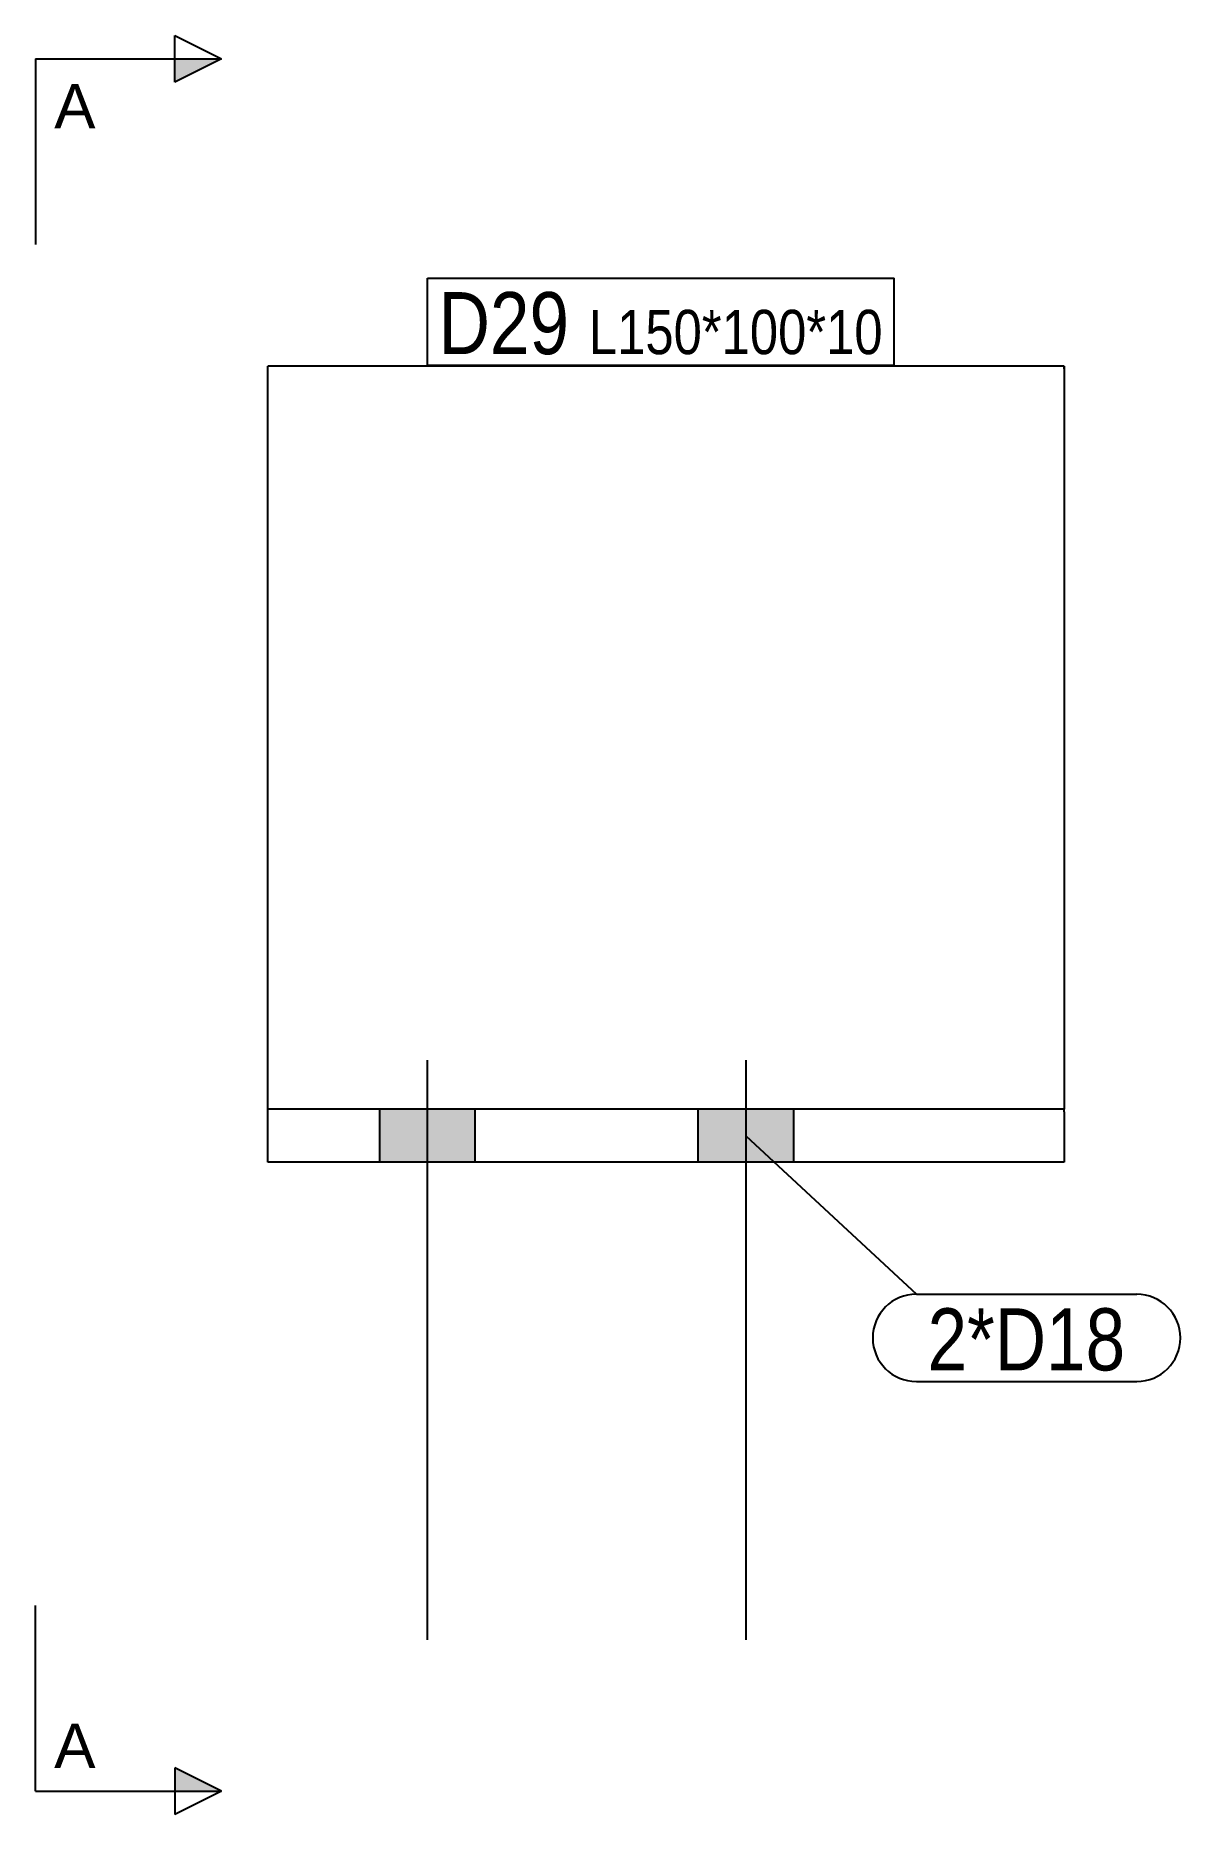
# Model space of a CAD drawing. Header units: millimetres. Extents: x 10 to 11007, y -27 to 346.
# Drawn here: x 10.5 to 226.1, y 10.5 to 345.7 of the extents above; entities that cross this region are included whole.
import ezdxf

# ---------------------------------------------------------------- set-up
doc = ezdxf.new("R2010")
doc.units = ezdxf.units.MM
doc.linetypes.add('DXK_LINE_DOT2', pattern=[3.9198, 1.9599, -1.9599])
doc.layers.add('STÅL', color=7, linetype='Continuous')
doc.layers.add('TEKST', color=7, linetype='Continuous')
doc.styles.add('Arial', font='ARIAL.TTF', dxfattribs={"height": 0.2})
doc.styles.add('Arial Narrow', font='ARIALN.TTF', dxfattribs={"height": 0.2})

msp = doc.modelspace()

# ---------------------------------------------------------------- hatches: boundary and pattern name
at = {"layer": 'STÅL', "linetype": 'Continuous'}
for points in [[(93.25, 143.4), (75.25, 143.4), (75.25, 133.4), (93.25, 133.4)], [(153.25, 143.4), (135.25, 143.4), (135.25, 133.4), (153.25, 133.4)]]:
    msp.add_hatch(color=3, dxfattribs=at).paths.add_polyline_path(points)
at = {"layer": 'TEKST', "linetype": 'Continuous'}
for points in [[(36.75, 336.95), (36.75, 341.33), (45.5, 341.33)], [(36.75, 14.88), (36.75, 19.25), (45.5, 14.88)]]:
    msp.add_hatch(color=30, dxfattribs=at).paths.add_polyline_path(points)

# ---------------------------------------------------------------- linework, layer by layer
at = {"layer": 'STÅL', "color": 2, "linetype": 'Continuous'}
for p, q in [((54.25, 133.4), (54.25, 283.4)), ((204.25, 283.4), (54.25, 283.4)), ((204.25, 282.91), (204.25, 283.4)), ((204.25, 282.91), (204.25, 143.4)), ((204.25, 143.4), (54.25, 143.4)), ((204.25, 142.91), (204.25, 143.4)), ((204.25, 142.91), (204.25, 133.4)), ((204.25, 133.4), (54.25, 133.4))]:
    msp.add_line(p, q, dxfattribs=at)
at = {"layer": 'STÅL', "color": 7, "linetype": 'DXK_LINE_DOT2'}
for p, q in [((204.25, 283.4), (204.25, 282.91)), ((204.25, 282.91), (204.25, 279.39))]:
    msp.add_line(p, q, dxfattribs=at)
at = {"layer": 'STÅL', "color": 3, "linetype": 'Continuous'}
for p, q in [((84.25, 152.64), (84.25, 43.4)), ((144.25, 152.64), (144.25, 43.4)), ((75.25, 143.4), (75.25, 133.4)), ((93.25, 143.4), (93.25, 133.4)), ((135.25, 143.4), (135.25, 133.4)), ((153.25, 143.4), (153.25, 133.4))]:
    msp.add_line(p, q, dxfattribs=at)
at = {"layer": 'TEKST', "color": 30, "linetype": 'Continuous'}
for p, q in [((36.75, 336.95), (36.75, 345.7)), ((36.75, 345.7), (45.5, 341.33)), ((10.5, 341.33), (10.5, 306.33)), ((10.5, 341.33), (45.5, 341.33)), ((45.5, 341.33), (36.75, 336.95)), ((10.5, 14.88), (10.5, 49.88)), ((45.5, 14.88), (36.75, 19.25)), ((36.75, 19.25), (36.75, 10.5)), ((10.5, 14.88), (45.5, 14.88)), ((45.5, 14.88), (36.75, 10.5))]:
    msp.add_line(p, q, dxfattribs=at)
at = {"layer": 'TEKST', "color": 7, "linetype": 'Continuous'}
for p, q in [((84.31, 300.02), (172.24, 300.02)), ((84.31, 283.57), (84.31, 300.02)), ((172.24, 283.57), (172.24, 300.02)), ((84.31, 283.57), (172.24, 283.57)), ((144.25, 138.4), (176.4, 108.52)), ((176.4, 108.52), (217.9, 108.52)), ((176.4, 92.07), (217.9, 92.07))]:
    msp.add_line(p, q, dxfattribs=at)
for centre, radius, start, end in [((176.4, 100.3), 8.23, 90, 270), ((217.9, 100.3), 8.22, 270, 90)]:
    msp.add_arc(centre, radius, start, end, dxfattribs=at)

# ---------------------------------------------------------------- wipeouts: each hides what was drawn before it
at = {"color": 0, "linetype": 'Continuous'}
for points in [[(21.78, 328.2), (21.78, 336.95), (14, 336.95), (14, 328.2)], [(21.78, 19.25), (21.78, 28), (14, 28), (14, 19.25)]]:
    msp.add_wipeout(points, dxfattribs=at).dxf.layer = 'TEKST'
at = {"color": 0}
for points in [[(111.03, 285.67), (111.03, 297.92), (86.41, 297.92), (86.41, 285.67)], [(170.14, 285.67), (170.14, 294.42), (114.71, 294.42), (114.71, 285.67)], [(215.8, 94.17), (215.8, 106.42), (178.5, 106.42), (178.5, 94.17)]]:
    msp.add_wipeout(points, dxfattribs=at).dxf.layer = 'TEKST'

# ---------------------------------------------------------------- next in the draw order: texts
at = {"layer": 'TEKST', "color": 96, "linetype": 'Continuous', "style": 'Arial'}
for p in [(14, 328.2), (14, 19.25)]:
    msp.add_text('A', height=8.36, dxfattribs=at).set_placement(p)

# ---------------------------------------------------------------- next in the draw order: wipeouts: each hides what was drawn before it
at = {"color": 0}
for points in [[(111.03, 285.67), (111.03, 297.92), (86.41, 297.92), (86.41, 285.67)], [(170.14, 285.67), (170.14, 294.42), (114.71, 294.42), (114.71, 285.67)], [(215.8, 94.17), (215.8, 106.42), (178.5, 106.42), (178.5, 94.17)]]:
    msp.add_wipeout(points, dxfattribs=at).dxf.layer = 'TEKST'

# ---------------------------------------------------------------- next in the draw order: texts
at = {"layer": 'TEKST', "color": 3, "style": 'Arial Narrow'}
for s, height, p in [('D29', 11.692, (86.41, 285.67)), ('L150*100*10', 8.3512, (114.71, 285.67)), ('2*D18', 11.692, (178.5, 94.17))]:
    msp.add_text(s, height=height, dxfattribs=at).set_placement(p)

doc.saveas('drawing.dxf')
